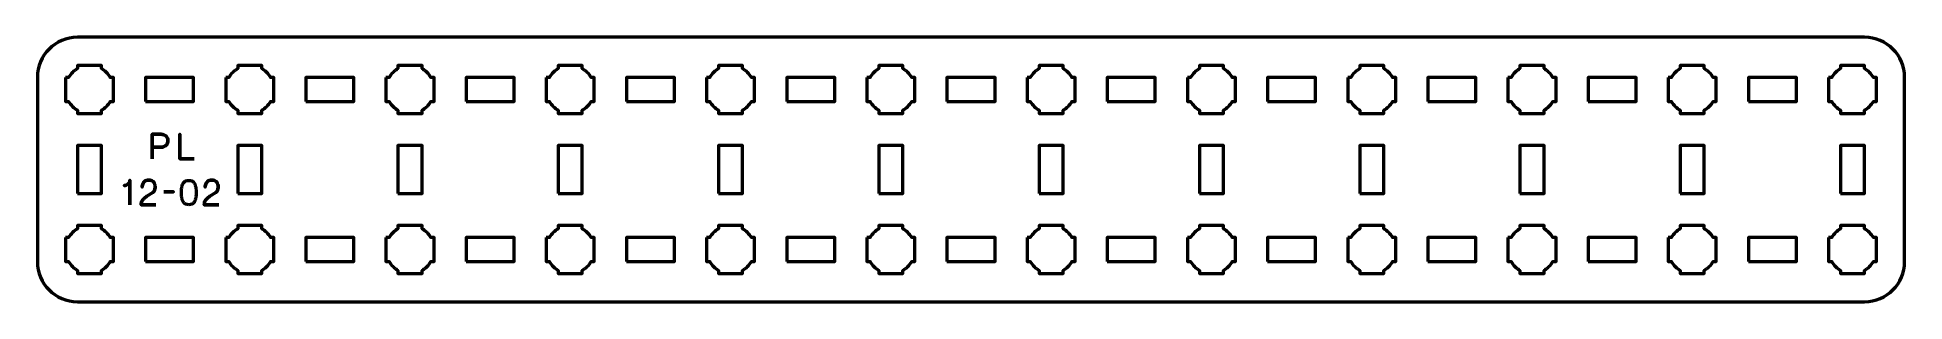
# Model space of a CAD drawing. Header units: centimetres. Extents: x -22.1 to 1.1, y -16.5 to -13.2.
import ezdxf

# ---------------------------------------------------------------- set-up
doc = ezdxf.new("R2010")
doc.units = ezdxf.units.CM
doc.header["$MEASUREMENT"] = 0
doc.layers.add('Layer 1', color=7, linetype='Continuous')

msp = doc.modelspace()

# ---------------------------------------------------------------- linework, layer by layer
at = {"layer": 'Layer 1', "color": 250, "lineweight": 53}
for points in [[(-20.8, -14), (-20.2, -14), (-20.2, -13.7), (-20.8, -13.7), (-20.8, -14)], [(-18.8, -14), (-18.2, -14), (-18.2, -13.7), (-18.8, -13.7), (-18.8, -14)], [(-16.8, -14), (-16.2, -14), (-16.2, -13.7), (-16.8, -13.7), (-16.8, -14)], [(-14.8, -14), (-14.2, -14), (-14.2, -13.7), (-14.8, -13.7), (-14.8, -14)], [(-12.8, -14), (-12.2, -14), (-12.2, -13.7), (-12.8, -13.7), (-12.8, -14)], [(-10.8, -14), (-10.2, -14), (-10.2, -13.7), (-10.8, -13.7), (-10.8, -14)], [(-8.8, -14), (-8.2, -14), (-8.2, -13.7), (-8.8, -13.7), (-8.8, -14)], [(-6.8, -14), (-6.2, -14), (-6.2, -13.7), (-6.8, -13.7), (-6.8, -14)], [(-4.8, -14), (-4.2, -14), (-4.2, -13.7), (-4.8, -13.7), (-4.8, -14)], [(-2.8, -14), (-2.2, -14), (-2.2, -13.7), (-2.8, -13.7), (-2.8, -14)], [(-0.8, -14), (-0.2, -14), (-0.2, -13.7), (-0.8, -13.7), (-0.8, -14)], [(-21.65, -15.15), (-21.35, -15.15), (-21.35, -14.55), (-21.65, -14.55), (-21.65, -15.15)], [(-19.65, -15.15), (-19.35, -15.15), (-19.35, -14.55), (-19.65, -14.55), (-19.65, -15.15)], [(-17.65, -15.15), (-17.35, -15.15), (-17.35, -14.55), (-17.65, -14.55), (-17.65, -15.15)], [(-15.65, -15.15), (-15.35, -15.15), (-15.35, -14.55), (-15.65, -14.55), (-15.65, -15.15)], [(-13.65, -15.15), (-13.35, -15.15), (-13.35, -14.55), (-13.65, -14.55), (-13.65, -15.15)], [(-11.65, -15.15), (-11.35, -15.15), (-11.35, -14.55), (-11.65, -14.55), (-11.65, -15.15)], [(-9.65, -15.15), (-9.35, -15.15), (-9.35, -14.55), (-9.65, -14.55), (-9.65, -15.15)], [(-7.65, -15.15), (-7.35, -15.15), (-7.35, -14.55), (-7.65, -14.55), (-7.65, -15.15)], [(-5.65, -15.15), (-5.35, -15.15), (-5.35, -14.55), (-5.65, -14.55), (-5.65, -15.15)], [(-3.65, -15.15), (-3.35, -15.15), (-3.35, -14.55), (-3.65, -14.55), (-3.65, -15.15)], [(-1.65, -15.15), (-1.35, -15.15), (-1.35, -14.55), (-1.65, -14.55), (-1.65, -15.15)], [(0.35, -15.15), (0.65, -15.15), (0.65, -14.55), (0.35, -14.55), (0.35, -15.15)], [(-20.8, -16), (-20.2, -16), (-20.2, -15.7), (-20.8, -15.7), (-20.8, -16)], [(-18.8, -16), (-18.2, -16), (-18.2, -15.7), (-18.8, -15.7), (-18.8, -16)], [(-16.8, -16), (-16.2, -16), (-16.2, -15.7), (-16.8, -15.7), (-16.8, -16)], [(-14.8, -16), (-14.2, -16), (-14.2, -15.7), (-14.8, -15.7), (-14.8, -16)], [(-12.8, -16), (-12.2, -16), (-12.2, -15.7), (-12.8, -15.7), (-12.8, -16)], [(-10.8, -16), (-10.2, -16), (-10.2, -15.7), (-10.8, -15.7), (-10.8, -16)], [(-8.8, -16), (-8.2, -16), (-8.2, -15.7), (-8.8, -15.7), (-8.8, -16)], [(-6.8, -16), (-6.2, -16), (-6.2, -15.7), (-6.8, -15.7), (-6.8, -16)], [(-4.8, -16), (-4.2, -16), (-4.2, -15.7), (-4.8, -15.7), (-4.8, -16)], [(-2.8, -16), (-2.2, -16), (-2.2, -15.7), (-2.8, -15.7), (-2.8, -16)], [(-0.8, -16), (-0.2, -16), (-0.2, -15.7), (-0.8, -15.7), (-0.8, -16)]]:
    msp.add_lwpolyline(points, close=True, dxfattribs=at)
msp.add_open_spline([(-22.15, -16), (-22.15, -16), (-22.15, -13.7), (-22.15, -13.7), (-22.15, -13.7), (-22.15, -13.42391), (-21.92609, -13.2), (-21.65, -13.2), (-21.65, -13.2), (-21.65, -13.2), (0.65, -13.2), (0.65, -13.2), (0.65, -13.2), (0.92609, -13.2), (1.15, -13.42391), (1.15, -13.7), (1.15, -13.7), (1.15, -13.7), (1.15, -16), (1.15, -16), (1.15, -16), (1.15, -16.27609), (0.92609, -16.5), (0.65, -16.5), (0.65, -16.5), (0.65, -16.5), (-21.65, -16.5), (-21.65, -16.5), (-21.65, -16.5), (-21.92609, -16.5), (-22.15, -16.27609), (-22.15, -16)], degree=3, knots=[0, 0, 0, 0, 0.125, 0.125, 0.125, 0.125, 0.25, 0.25, 0.25, 0.25, 0.375, 0.375, 0.375, 0.375, 0.5, 0.5, 0.5, 0.5, 0.625, 0.625, 0.625, 0.625, 0.75, 0.75, 0.75, 0.75, 0.875, 0.875, 0.875, 0.875, 1, 1, 1, 1], dxfattribs=at)
at = {"layer": 'Layer 1', "lineweight": 53}
for points in [[(-21.8, -13.7), (-21.8, -13.7), (-21.75985, -13.7), (-21.75985, -13.7), (-21.75985, -13.7), (-21.7335, -13.65447), (-21.69553, -13.6165), (-21.65, -13.59015), (-21.65, -13.59015), (-21.65, -13.59015), (-21.65, -13.55), (-21.65, -13.55), (-21.65, -13.55), (-21.65, -13.55), (-21.5, -13.55), (-21.5, -13.55), (-21.5, -13.55), (-21.5, -13.55), (-21.35, -13.55), (-21.35, -13.55), (-21.35, -13.55), (-21.35, -13.55), (-21.35, -13.59015), (-21.35, -13.59015), (-21.35, -13.59015), (-21.30447, -13.6165), (-21.2665, -13.65447), (-21.24015, -13.7), (-21.24015, -13.7), (-21.24015, -13.7), (-21.2, -13.7), (-21.2, -13.7), (-21.2, -13.7), (-21.2, -13.7), (-21.2, -13.85), (-21.2, -13.85), (-21.2, -13.85), (-21.2, -13.85), (-21.2, -14), (-21.2, -14), (-21.2, -14), (-21.2, -14), (-21.24015, -14), (-21.24015, -14), (-21.24015, -14), (-21.2665, -14.04553), (-21.30447, -14.0835), (-21.35, -14.10985), (-21.35, -14.10985), (-21.35, -14.10985), (-21.35, -14.15), (-21.35, -14.15), (-21.35, -14.15), (-21.35, -14.15), (-21.5, -14.15), (-21.5, -14.15), (-21.5, -14.15), (-21.5, -14.15), (-21.65, -14.15), (-21.65, -14.15), (-21.65, -14.15), (-21.65, -14.15), (-21.65, -14.10985), (-21.65, -14.10985), (-21.65, -14.10985), (-21.69553, -14.0835), (-21.7335, -14.04553), (-21.75985, -14), (-21.75985, -14), (-21.75985, -14), (-21.8, -14), (-21.8, -14), (-21.8, -14), (-21.8, -14), (-21.8, -13.85), (-21.8, -13.85), (-21.8, -13.85), (-21.8, -13.85), (-21.8, -13.7), (-21.8, -13.7)], [(-19.8, -13.7), (-19.8, -13.7), (-19.75985, -13.7), (-19.75985, -13.7), (-19.75985, -13.7), (-19.7335, -13.65447), (-19.69553, -13.6165), (-19.65, -13.59015), (-19.65, -13.59015), (-19.65, -13.59015), (-19.65, -13.55), (-19.65, -13.55), (-19.65, -13.55), (-19.65, -13.55), (-19.5, -13.55), (-19.5, -13.55), (-19.5, -13.55), (-19.5, -13.55), (-19.35, -13.55), (-19.35, -13.55), (-19.35, -13.55), (-19.35, -13.55), (-19.35, -13.59015), (-19.35, -13.59015), (-19.35, -13.59015), (-19.30447, -13.6165), (-19.2665, -13.65447), (-19.24015, -13.7), (-19.24015, -13.7), (-19.24015, -13.7), (-19.2, -13.7), (-19.2, -13.7), (-19.2, -13.7), (-19.2, -13.7), (-19.2, -13.85), (-19.2, -13.85), (-19.2, -13.85), (-19.2, -13.85), (-19.2, -14), (-19.2, -14), (-19.2, -14), (-19.2, -14), (-19.24015, -14), (-19.24015, -14), (-19.24015, -14), (-19.2665, -14.04553), (-19.30447, -14.0835), (-19.35, -14.10985), (-19.35, -14.10985), (-19.35, -14.10985), (-19.35, -14.15), (-19.35, -14.15), (-19.35, -14.15), (-19.35, -14.15), (-19.5, -14.15), (-19.5, -14.15), (-19.5, -14.15), (-19.5, -14.15), (-19.65, -14.15), (-19.65, -14.15), (-19.65, -14.15), (-19.65, -14.15), (-19.65, -14.10985), (-19.65, -14.10985), (-19.65, -14.10985), (-19.69553, -14.0835), (-19.7335, -14.04553), (-19.75985, -14), (-19.75985, -14), (-19.75985, -14), (-19.8, -14), (-19.8, -14), (-19.8, -14), (-19.8, -14), (-19.8, -13.85), (-19.8, -13.85), (-19.8, -13.85), (-19.8, -13.85), (-19.8, -13.7), (-19.8, -13.7)], [(-17.8, -13.7), (-17.8, -13.7), (-17.75985, -13.7), (-17.75985, -13.7), (-17.75985, -13.7), (-17.7335, -13.65447), (-17.69553, -13.6165), (-17.65, -13.59015), (-17.65, -13.59015), (-17.65, -13.59015), (-17.65, -13.55), (-17.65, -13.55), (-17.65, -13.55), (-17.65, -13.55), (-17.5, -13.55), (-17.5, -13.55), (-17.5, -13.55), (-17.5, -13.55), (-17.35, -13.55), (-17.35, -13.55), (-17.35, -13.55), (-17.35, -13.55), (-17.35, -13.59015), (-17.35, -13.59015), (-17.35, -13.59015), (-17.30447, -13.6165), (-17.2665, -13.65447), (-17.24015, -13.7), (-17.24015, -13.7), (-17.24015, -13.7), (-17.2, -13.7), (-17.2, -13.7), (-17.2, -13.7), (-17.2, -13.7), (-17.2, -13.85), (-17.2, -13.85), (-17.2, -13.85), (-17.2, -13.85), (-17.2, -14), (-17.2, -14), (-17.2, -14), (-17.2, -14), (-17.24015, -14), (-17.24015, -14), (-17.24015, -14), (-17.2665, -14.04553), (-17.30447, -14.0835), (-17.35, -14.10985), (-17.35, -14.10985), (-17.35, -14.10985), (-17.35, -14.15), (-17.35, -14.15), (-17.35, -14.15), (-17.35, -14.15), (-17.5, -14.15), (-17.5, -14.15), (-17.5, -14.15), (-17.5, -14.15), (-17.65, -14.15), (-17.65, -14.15), (-17.65, -14.15), (-17.65, -14.15), (-17.65, -14.10985), (-17.65, -14.10985), (-17.65, -14.10985), (-17.69553, -14.0835), (-17.7335, -14.04553), (-17.75985, -14), (-17.75985, -14), (-17.75985, -14), (-17.8, -14), (-17.8, -14), (-17.8, -14), (-17.8, -14), (-17.8, -13.85), (-17.8, -13.85), (-17.8, -13.85), (-17.8, -13.85), (-17.8, -13.7), (-17.8, -13.7)], [(-15.8, -13.7), (-15.8, -13.7), (-15.75985, -13.7), (-15.75985, -13.7), (-15.75985, -13.7), (-15.7335, -13.65447), (-15.69553, -13.6165), (-15.65, -13.59015), (-15.65, -13.59015), (-15.65, -13.59015), (-15.65, -13.55), (-15.65, -13.55), (-15.65, -13.55), (-15.65, -13.55), (-15.5, -13.55), (-15.5, -13.55), (-15.5, -13.55), (-15.5, -13.55), (-15.35, -13.55), (-15.35, -13.55), (-15.35, -13.55), (-15.35, -13.55), (-15.35, -13.59015), (-15.35, -13.59015), (-15.35, -13.59015), (-15.30447, -13.6165), (-15.2665, -13.65447), (-15.24015, -13.7), (-15.24015, -13.7), (-15.24015, -13.7), (-15.2, -13.7), (-15.2, -13.7), (-15.2, -13.7), (-15.2, -13.7), (-15.2, -13.85), (-15.2, -13.85), (-15.2, -13.85), (-15.2, -13.85), (-15.2, -14), (-15.2, -14), (-15.2, -14), (-15.2, -14), (-15.24015, -14), (-15.24015, -14), (-15.24015, -14), (-15.2665, -14.04553), (-15.30447, -14.0835), (-15.35, -14.10985), (-15.35, -14.10985), (-15.35, -14.10985), (-15.35, -14.15), (-15.35, -14.15), (-15.35, -14.15), (-15.35, -14.15), (-15.5, -14.15), (-15.5, -14.15), (-15.5, -14.15), (-15.5, -14.15), (-15.65, -14.15), (-15.65, -14.15), (-15.65, -14.15), (-15.65, -14.15), (-15.65, -14.10985), (-15.65, -14.10985), (-15.65, -14.10985), (-15.69553, -14.0835), (-15.7335, -14.04553), (-15.75985, -14), (-15.75985, -14), (-15.75985, -14), (-15.8, -14), (-15.8, -14), (-15.8, -14), (-15.8, -14), (-15.8, -13.85), (-15.8, -13.85), (-15.8, -13.85), (-15.8, -13.85), (-15.8, -13.7), (-15.8, -13.7)], [(-13.8, -13.7), (-13.8, -13.7), (-13.75985, -13.7), (-13.75985, -13.7), (-13.75985, -13.7), (-13.7335, -13.65447), (-13.69553, -13.6165), (-13.65, -13.59015), (-13.65, -13.59015), (-13.65, -13.59015), (-13.65, -13.55), (-13.65, -13.55), (-13.65, -13.55), (-13.65, -13.55), (-13.5, -13.55), (-13.5, -13.55), (-13.5, -13.55), (-13.5, -13.55), (-13.35, -13.55), (-13.35, -13.55), (-13.35, -13.55), (-13.35, -13.55), (-13.35, -13.59015), (-13.35, -13.59015), (-13.35, -13.59015), (-13.30447, -13.6165), (-13.2665, -13.65447), (-13.24015, -13.7), (-13.24015, -13.7), (-13.24015, -13.7), (-13.2, -13.7), (-13.2, -13.7), (-13.2, -13.7), (-13.2, -13.7), (-13.2, -13.85), (-13.2, -13.85), (-13.2, -13.85), (-13.2, -13.85), (-13.2, -14), (-13.2, -14), (-13.2, -14), (-13.2, -14), (-13.24015, -14), (-13.24015, -14), (-13.24015, -14), (-13.2665, -14.04553), (-13.30447, -14.0835), (-13.35, -14.10985), (-13.35, -14.10985), (-13.35, -14.10985), (-13.35, -14.15), (-13.35, -14.15), (-13.35, -14.15), (-13.35, -14.15), (-13.5, -14.15), (-13.5, -14.15), (-13.5, -14.15), (-13.5, -14.15), (-13.65, -14.15), (-13.65, -14.15), (-13.65, -14.15), (-13.65, -14.15), (-13.65, -14.10985), (-13.65, -14.10985), (-13.65, -14.10985), (-13.69553, -14.0835), (-13.7335, -14.04553), (-13.75985, -14), (-13.75985, -14), (-13.75985, -14), (-13.8, -14), (-13.8, -14), (-13.8, -14), (-13.8, -14), (-13.8, -13.85), (-13.8, -13.85), (-13.8, -13.85), (-13.8, -13.85), (-13.8, -13.7), (-13.8, -13.7)], [(-11.8, -13.7), (-11.8, -13.7), (-11.75985, -13.7), (-11.75985, -13.7), (-11.75985, -13.7), (-11.7335, -13.65447), (-11.69553, -13.6165), (-11.65, -13.59015), (-11.65, -13.59015), (-11.65, -13.59015), (-11.65, -13.55), (-11.65, -13.55), (-11.65, -13.55), (-11.65, -13.55), (-11.5, -13.55), (-11.5, -13.55), (-11.5, -13.55), (-11.5, -13.55), (-11.35, -13.55), (-11.35, -13.55), (-11.35, -13.55), (-11.35, -13.55), (-11.35, -13.59015), (-11.35, -13.59015), (-11.35, -13.59015), (-11.30447, -13.6165), (-11.2665, -13.65447), (-11.24015, -13.7), (-11.24015, -13.7), (-11.24015, -13.7), (-11.2, -13.7), (-11.2, -13.7), (-11.2, -13.7), (-11.2, -13.7), (-11.2, -13.85), (-11.2, -13.85), (-11.2, -13.85), (-11.2, -13.85), (-11.2, -14), (-11.2, -14), (-11.2, -14), (-11.2, -14), (-11.24015, -14), (-11.24015, -14), (-11.24015, -14), (-11.2665, -14.04553), (-11.30447, -14.0835), (-11.35, -14.10985), (-11.35, -14.10985), (-11.35, -14.10985), (-11.35, -14.15), (-11.35, -14.15), (-11.35, -14.15), (-11.35, -14.15), (-11.5, -14.15), (-11.5, -14.15), (-11.5, -14.15), (-11.5, -14.15), (-11.65, -14.15), (-11.65, -14.15), (-11.65, -14.15), (-11.65, -14.15), (-11.65, -14.10985), (-11.65, -14.10985), (-11.65, -14.10985), (-11.69553, -14.0835), (-11.7335, -14.04553), (-11.75985, -14), (-11.75985, -14), (-11.75985, -14), (-11.8, -14), (-11.8, -14), (-11.8, -14), (-11.8, -14), (-11.8, -13.85), (-11.8, -13.85), (-11.8, -13.85), (-11.8, -13.85), (-11.8, -13.7), (-11.8, -13.7)], [(-9.8, -13.7), (-9.8, -13.7), (-9.75985, -13.7), (-9.75985, -13.7), (-9.75985, -13.7), (-9.7335, -13.65447), (-9.69553, -13.6165), (-9.65, -13.59015), (-9.65, -13.59015), (-9.65, -13.59015), (-9.65, -13.55), (-9.65, -13.55), (-9.65, -13.55), (-9.65, -13.55), (-9.5, -13.55), (-9.5, -13.55), (-9.5, -13.55), (-9.5, -13.55), (-9.35, -13.55), (-9.35, -13.55), (-9.35, -13.55), (-9.35, -13.55), (-9.35, -13.59015), (-9.35, -13.59015), (-9.35, -13.59015), (-9.30447, -13.6165), (-9.2665, -13.65447), (-9.24015, -13.7), (-9.24015, -13.7), (-9.24015, -13.7), (-9.2, -13.7), (-9.2, -13.7), (-9.2, -13.7), (-9.2, -13.7), (-9.2, -13.85), (-9.2, -13.85), (-9.2, -13.85), (-9.2, -13.85), (-9.2, -14), (-9.2, -14), (-9.2, -14), (-9.2, -14), (-9.24015, -14), (-9.24015, -14), (-9.24015, -14), (-9.2665, -14.04553), (-9.30447, -14.0835), (-9.35, -14.10985), (-9.35, -14.10985), (-9.35, -14.10985), (-9.35, -14.15), (-9.35, -14.15), (-9.35, -14.15), (-9.35, -14.15), (-9.5, -14.15), (-9.5, -14.15), (-9.5, -14.15), (-9.5, -14.15), (-9.65, -14.15), (-9.65, -14.15), (-9.65, -14.15), (-9.65, -14.15), (-9.65, -14.10985), (-9.65, -14.10985), (-9.65, -14.10985), (-9.69553, -14.0835), (-9.7335, -14.04553), (-9.75985, -14), (-9.75985, -14), (-9.75985, -14), (-9.8, -14), (-9.8, -14), (-9.8, -14), (-9.8, -14), (-9.8, -13.85), (-9.8, -13.85), (-9.8, -13.85), (-9.8, -13.85), (-9.8, -13.7), (-9.8, -13.7)], [(-7.8, -13.7), (-7.8, -13.7), (-7.75985, -13.7), (-7.75985, -13.7), (-7.75985, -13.7), (-7.7335, -13.65447), (-7.69553, -13.6165), (-7.65, -13.59015), (-7.65, -13.59015), (-7.65, -13.59015), (-7.65, -13.55), (-7.65, -13.55), (-7.65, -13.55), (-7.65, -13.55), (-7.5, -13.55), (-7.5, -13.55), (-7.5, -13.55), (-7.5, -13.55), (-7.35, -13.55), (-7.35, -13.55), (-7.35, -13.55), (-7.35, -13.55), (-7.35, -13.59015), (-7.35, -13.59015), (-7.35, -13.59015), (-7.30447, -13.6165), (-7.2665, -13.65447), (-7.24015, -13.7), (-7.24015, -13.7), (-7.24015, -13.7), (-7.2, -13.7), (-7.2, -13.7), (-7.2, -13.7), (-7.2, -13.7), (-7.2, -13.85), (-7.2, -13.85), (-7.2, -13.85), (-7.2, -13.85), (-7.2, -14), (-7.2, -14), (-7.2, -14), (-7.2, -14), (-7.24015, -14), (-7.24015, -14), (-7.24015, -14), (-7.2665, -14.04553), (-7.30447, -14.0835), (-7.35, -14.10985), (-7.35, -14.10985), (-7.35, -14.10985), (-7.35, -14.15), (-7.35, -14.15), (-7.35, -14.15), (-7.35, -14.15), (-7.5, -14.15), (-7.5, -14.15), (-7.5, -14.15), (-7.5, -14.15), (-7.65, -14.15), (-7.65, -14.15), (-7.65, -14.15), (-7.65, -14.15), (-7.65, -14.10985), (-7.65, -14.10985), (-7.65, -14.10985), (-7.69553, -14.0835), (-7.7335, -14.04553), (-7.75985, -14), (-7.75985, -14), (-7.75985, -14), (-7.8, -14), (-7.8, -14), (-7.8, -14), (-7.8, -14), (-7.8, -13.85), (-7.8, -13.85), (-7.8, -13.85), (-7.8, -13.85), (-7.8, -13.7), (-7.8, -13.7)], [(-5.8, -13.7), (-5.8, -13.7), (-5.75985, -13.7), (-5.75985, -13.7), (-5.75985, -13.7), (-5.7335, -13.65447), (-5.69553, -13.6165), (-5.65, -13.59015), (-5.65, -13.59015), (-5.65, -13.59015), (-5.65, -13.55), (-5.65, -13.55), (-5.65, -13.55), (-5.65, -13.55), (-5.5, -13.55), (-5.5, -13.55), (-5.5, -13.55), (-5.5, -13.55), (-5.35, -13.55), (-5.35, -13.55), (-5.35, -13.55), (-5.35, -13.55), (-5.35, -13.59015), (-5.35, -13.59015), (-5.35, -13.59015), (-5.30447, -13.6165), (-5.2665, -13.65447), (-5.24015, -13.7), (-5.24015, -13.7), (-5.24015, -13.7), (-5.2, -13.7), (-5.2, -13.7), (-5.2, -13.7), (-5.2, -13.7), (-5.2, -13.85), (-5.2, -13.85), (-5.2, -13.85), (-5.2, -13.85), (-5.2, -14), (-5.2, -14), (-5.2, -14), (-5.2, -14), (-5.24015, -14), (-5.24015, -14), (-5.24015, -14), (-5.2665, -14.04553), (-5.30447, -14.0835), (-5.35, -14.10985), (-5.35, -14.10985), (-5.35, -14.10985), (-5.35, -14.15), (-5.35, -14.15), (-5.35, -14.15), (-5.35, -14.15), (-5.5, -14.15), (-5.5, -14.15), (-5.5, -14.15), (-5.5, -14.15), (-5.65, -14.15), (-5.65, -14.15), (-5.65, -14.15), (-5.65, -14.15), (-5.65, -14.10985), (-5.65, -14.10985), (-5.65, -14.10985), (-5.69553, -14.0835), (-5.7335, -14.04553), (-5.75985, -14), (-5.75985, -14), (-5.75985, -14), (-5.8, -14), (-5.8, -14), (-5.8, -14), (-5.8, -14), (-5.8, -13.85), (-5.8, -13.85), (-5.8, -13.85), (-5.8, -13.85), (-5.8, -13.7), (-5.8, -13.7)], [(-3.8, -13.7), (-3.8, -13.7), (-3.75985, -13.7), (-3.75985, -13.7), (-3.75985, -13.7), (-3.7335, -13.65447), (-3.69553, -13.6165), (-3.65, -13.59015), (-3.65, -13.59015), (-3.65, -13.59015), (-3.65, -13.55), (-3.65, -13.55), (-3.65, -13.55), (-3.65, -13.55), (-3.5, -13.55), (-3.5, -13.55), (-3.5, -13.55), (-3.5, -13.55), (-3.35, -13.55), (-3.35, -13.55), (-3.35, -13.55), (-3.35, -13.55), (-3.35, -13.59015), (-3.35, -13.59015), (-3.35, -13.59015), (-3.30447, -13.6165), (-3.2665, -13.65447), (-3.24015, -13.7), (-3.24015, -13.7), (-3.24015, -13.7), (-3.2, -13.7), (-3.2, -13.7), (-3.2, -13.7), (-3.2, -13.7), (-3.2, -13.85), (-3.2, -13.85), (-3.2, -13.85), (-3.2, -13.85), (-3.2, -14), (-3.2, -14), (-3.2, -14), (-3.2, -14), (-3.24015, -14), (-3.24015, -14), (-3.24015, -14), (-3.2665, -14.04553), (-3.30447, -14.0835), (-3.35, -14.10985), (-3.35, -14.10985), (-3.35, -14.10985), (-3.35, -14.15), (-3.35, -14.15), (-3.35, -14.15), (-3.35, -14.15), (-3.5, -14.15), (-3.5, -14.15), (-3.5, -14.15), (-3.5, -14.15), (-3.65, -14.15), (-3.65, -14.15), (-3.65, -14.15), (-3.65, -14.15), (-3.65, -14.10985), (-3.65, -14.10985), (-3.65, -14.10985), (-3.69553, -14.0835), (-3.7335, -14.04553), (-3.75985, -14), (-3.75985, -14), (-3.75985, -14), (-3.8, -14), (-3.8, -14), (-3.8, -14), (-3.8, -14), (-3.8, -13.85), (-3.8, -13.85), (-3.8, -13.85), (-3.8, -13.85), (-3.8, -13.7), (-3.8, -13.7)], [(-1.8, -13.7), (-1.8, -13.7), (-1.75985, -13.7), (-1.75985, -13.7), (-1.75985, -13.7), (-1.7335, -13.65447), (-1.69553, -13.6165), (-1.65, -13.59015), (-1.65, -13.59015), (-1.65, -13.59015), (-1.65, -13.55), (-1.65, -13.55), (-1.65, -13.55), (-1.65, -13.55), (-1.5, -13.55), (-1.5, -13.55), (-1.5, -13.55), (-1.5, -13.55), (-1.35, -13.55), (-1.35, -13.55), (-1.35, -13.55), (-1.35, -13.55), (-1.35, -13.59015), (-1.35, -13.59015), (-1.35, -13.59015), (-1.30447, -13.6165), (-1.2665, -13.65447), (-1.24015, -13.7), (-1.24015, -13.7), (-1.24015, -13.7), (-1.2, -13.7), (-1.2, -13.7), (-1.2, -13.7), (-1.2, -13.7), (-1.2, -13.85), (-1.2, -13.85), (-1.2, -13.85), (-1.2, -13.85), (-1.2, -14), (-1.2, -14), (-1.2, -14), (-1.2, -14), (-1.24015, -14), (-1.24015, -14), (-1.24015, -14), (-1.2665, -14.04553), (-1.30447, -14.0835), (-1.35, -14.10985), (-1.35, -14.10985), (-1.35, -14.10985), (-1.35, -14.15), (-1.35, -14.15), (-1.35, -14.15), (-1.35, -14.15), (-1.5, -14.15), (-1.5, -14.15), (-1.5, -14.15), (-1.5, -14.15), (-1.65, -14.15), (-1.65, -14.15), (-1.65, -14.15), (-1.65, -14.15), (-1.65, -14.10985), (-1.65, -14.10985), (-1.65, -14.10985), (-1.69553, -14.0835), (-1.7335, -14.04553), (-1.75985, -14), (-1.75985, -14), (-1.75985, -14), (-1.8, -14), (-1.8, -14), (-1.8, -14), (-1.8, -14), (-1.8, -13.85), (-1.8, -13.85), (-1.8, -13.85), (-1.8, -13.85), (-1.8, -13.7), (-1.8, -13.7)], [(0.2, -13.7), (0.2, -13.7), (0.24015, -13.7), (0.24015, -13.7), (0.24015, -13.7), (0.2665, -13.65447), (0.30447, -13.6165), (0.35, -13.59015), (0.35, -13.59015), (0.35, -13.59015), (0.35, -13.55), (0.35, -13.55), (0.35, -13.55), (0.35, -13.55), (0.5, -13.55), (0.5, -13.55), (0.5, -13.55), (0.5, -13.55), (0.65, -13.55), (0.65, -13.55), (0.65, -13.55), (0.65, -13.55), (0.65, -13.59015), (0.65, -13.59015), (0.65, -13.59015), (0.69553, -13.6165), (0.7335, -13.65447), (0.75985, -13.7), (0.75985, -13.7), (0.75985, -13.7), (0.8, -13.7), (0.8, -13.7), (0.8, -13.7), (0.8, -13.7), (0.8, -13.85), (0.8, -13.85), (0.8, -13.85), (0.8, -13.85), (0.8, -14), (0.8, -14), (0.8, -14), (0.8, -14), (0.75985, -14), (0.75985, -14), (0.75985, -14), (0.7335, -14.04553), (0.69553, -14.0835), (0.65, -14.10985), (0.65, -14.10985), (0.65, -14.10985), (0.65, -14.15), (0.65, -14.15), (0.65, -14.15), (0.65, -14.15), (0.5, -14.15), (0.5, -14.15), (0.5, -14.15), (0.5, -14.15), (0.35, -14.15), (0.35, -14.15), (0.35, -14.15), (0.35, -14.15), (0.35, -14.10985), (0.35, -14.10985), (0.35, -14.10985), (0.30447, -14.0835), (0.2665, -14.04553), (0.24015, -14), (0.24015, -14), (0.24015, -14), (0.2, -14), (0.2, -14), (0.2, -14), (0.2, -14), (0.2, -13.85), (0.2, -13.85), (0.2, -13.85), (0.2, -13.85), (0.2, -13.7), (0.2, -13.7)], [(-21.8, -15.7), (-21.8, -15.7), (-21.75985, -15.7), (-21.75985, -15.7), (-21.75985, -15.7), (-21.7335, -15.65447), (-21.69553, -15.6165), (-21.65, -15.59015), (-21.65, -15.59015), (-21.65, -15.59015), (-21.65, -15.55), (-21.65, -15.55), (-21.65, -15.55), (-21.65, -15.55), (-21.5, -15.55), (-21.5, -15.55), (-21.5, -15.55), (-21.5, -15.55), (-21.35, -15.55), (-21.35, -15.55), (-21.35, -15.55), (-21.35, -15.55), (-21.35, -15.59015), (-21.35, -15.59015), (-21.35, -15.59015), (-21.30447, -15.6165), (-21.2665, -15.65447), (-21.24015, -15.7), (-21.24015, -15.7), (-21.24015, -15.7), (-21.2, -15.7), (-21.2, -15.7), (-21.2, -15.7), (-21.2, -15.7), (-21.2, -15.85), (-21.2, -15.85), (-21.2, -15.85), (-21.2, -15.85), (-21.2, -16), (-21.2, -16), (-21.2, -16), (-21.2, -16), (-21.24015, -16), (-21.24015, -16), (-21.24015, -16), (-21.2665, -16.04553), (-21.30447, -16.0835), (-21.35, -16.10985), (-21.35, -16.10985), (-21.35, -16.10985), (-21.35, -16.15), (-21.35, -16.15), (-21.35, -16.15), (-21.35, -16.15), (-21.5, -16.15), (-21.5, -16.15), (-21.5, -16.15), (-21.5, -16.15), (-21.65, -16.15), (-21.65, -16.15), (-21.65, -16.15), (-21.65, -16.15), (-21.65, -16.10985), (-21.65, -16.10985), (-21.65, -16.10985), (-21.69553, -16.0835), (-21.7335, -16.04553), (-21.75985, -16), (-21.75985, -16), (-21.75985, -16), (-21.8, -16), (-21.8, -16), (-21.8, -16), (-21.8, -16), (-21.8, -15.85), (-21.8, -15.85), (-21.8, -15.85), (-21.8, -15.85), (-21.8, -15.7), (-21.8, -15.7)], [(-19.8, -15.7), (-19.8, -15.7), (-19.75985, -15.7), (-19.75985, -15.7), (-19.75985, -15.7), (-19.7335, -15.65447), (-19.69553, -15.6165), (-19.65, -15.59015), (-19.65, -15.59015), (-19.65, -15.59015), (-19.65, -15.55), (-19.65, -15.55), (-19.65, -15.55), (-19.65, -15.55), (-19.5, -15.55), (-19.5, -15.55), (-19.5, -15.55), (-19.5, -15.55), (-19.35, -15.55), (-19.35, -15.55), (-19.35, -15.55), (-19.35, -15.55), (-19.35, -15.59015), (-19.35, -15.59015), (-19.35, -15.59015), (-19.30447, -15.6165), (-19.2665, -15.65447), (-19.24015, -15.7), (-19.24015, -15.7), (-19.24015, -15.7), (-19.2, -15.7), (-19.2, -15.7), (-19.2, -15.7), (-19.2, -15.7), (-19.2, -15.85), (-19.2, -15.85), (-19.2, -15.85), (-19.2, -15.85), (-19.2, -16), (-19.2, -16), (-19.2, -16), (-19.2, -16), (-19.24015, -16), (-19.24015, -16), (-19.24015, -16), (-19.2665, -16.04553), (-19.30447, -16.0835), (-19.35, -16.10985), (-19.35, -16.10985), (-19.35, -16.10985), (-19.35, -16.15), (-19.35, -16.15), (-19.35, -16.15), (-19.35, -16.15), (-19.5, -16.15), (-19.5, -16.15), (-19.5, -16.15), (-19.5, -16.15), (-19.65, -16.15), (-19.65, -16.15), (-19.65, -16.15), (-19.65, -16.15), (-19.65, -16.10985), (-19.65, -16.10985), (-19.65, -16.10985), (-19.69553, -16.0835), (-19.7335, -16.04553), (-19.75985, -16), (-19.75985, -16), (-19.75985, -16), (-19.8, -16), (-19.8, -16), (-19.8, -16), (-19.8, -16), (-19.8, -15.85), (-19.8, -15.85), (-19.8, -15.85), (-19.8, -15.85), (-19.8, -15.7), (-19.8, -15.7)], [(-17.8, -15.7), (-17.8, -15.7), (-17.75985, -15.7), (-17.75985, -15.7), (-17.75985, -15.7), (-17.7335, -15.65447), (-17.69553, -15.6165), (-17.65, -15.59015), (-17.65, -15.59015), (-17.65, -15.59015), (-17.65, -15.55), (-17.65, -15.55), (-17.65, -15.55), (-17.65, -15.55), (-17.5, -15.55), (-17.5, -15.55), (-17.5, -15.55), (-17.5, -15.55), (-17.35, -15.55), (-17.35, -15.55), (-17.35, -15.55), (-17.35, -15.55), (-17.35, -15.59015), (-17.35, -15.59015), (-17.35, -15.59015), (-17.30447, -15.6165), (-17.2665, -15.65447), (-17.24015, -15.7), (-17.24015, -15.7), (-17.24015, -15.7), (-17.2, -15.7), (-17.2, -15.7), (-17.2, -15.7), (-17.2, -15.7), (-17.2, -15.85), (-17.2, -15.85), (-17.2, -15.85), (-17.2, -15.85), (-17.2, -16), (-17.2, -16), (-17.2, -16), (-17.2, -16), (-17.24015, -16), (-17.24015, -16), (-17.24015, -16), (-17.2665, -16.04553), (-17.30447, -16.0835), (-17.35, -16.10985), (-17.35, -16.10985), (-17.35, -16.10985), (-17.35, -16.15), (-17.35, -16.15), (-17.35, -16.15), (-17.35, -16.15), (-17.5, -16.15), (-17.5, -16.15), (-17.5, -16.15), (-17.5, -16.15), (-17.65, -16.15), (-17.65, -16.15), (-17.65, -16.15), (-17.65, -16.15), (-17.65, -16.10985), (-17.65, -16.10985), (-17.65, -16.10985), (-17.69553, -16.0835), (-17.7335, -16.04553), (-17.75985, -16), (-17.75985, -16), (-17.75985, -16), (-17.8, -16), (-17.8, -16), (-17.8, -16), (-17.8, -16), (-17.8, -15.85), (-17.8, -15.85), (-17.8, -15.85), (-17.8, -15.85), (-17.8, -15.7), (-17.8, -15.7)], [(-15.8, -15.7), (-15.8, -15.7), (-15.75985, -15.7), (-15.75985, -15.7), (-15.75985, -15.7), (-15.7335, -15.65447), (-15.69553, -15.6165), (-15.65, -15.59015), (-15.65, -15.59015), (-15.65, -15.59015), (-15.65, -15.55), (-15.65, -15.55), (-15.65, -15.55), (-15.65, -15.55), (-15.5, -15.55), (-15.5, -15.55), (-15.5, -15.55), (-15.5, -15.55), (-15.35, -15.55), (-15.35, -15.55), (-15.35, -15.55), (-15.35, -15.55), (-15.35, -15.59015), (-15.35, -15.59015), (-15.35, -15.59015), (-15.30447, -15.6165), (-15.2665, -15.65447), (-15.24015, -15.7), (-15.24015, -15.7), (-15.24015, -15.7), (-15.2, -15.7), (-15.2, -15.7), (-15.2, -15.7), (-15.2, -15.7), (-15.2, -15.85), (-15.2, -15.85), (-15.2, -15.85), (-15.2, -15.85), (-15.2, -16), (-15.2, -16), (-15.2, -16), (-15.2, -16), (-15.24015, -16), (-15.24015, -16), (-15.24015, -16), (-15.2665, -16.04553), (-15.30447, -16.0835), (-15.35, -16.10985), (-15.35, -16.10985), (-15.35, -16.10985), (-15.35, -16.15), (-15.35, -16.15), (-15.35, -16.15), (-15.35, -16.15), (-15.5, -16.15), (-15.5, -16.15), (-15.5, -16.15), (-15.5, -16.15), (-15.65, -16.15), (-15.65, -16.15), (-15.65, -16.15), (-15.65, -16.15), (-15.65, -16.10985), (-15.65, -16.10985), (-15.65, -16.10985), (-15.69553, -16.0835), (-15.7335, -16.04553), (-15.75985, -16), (-15.75985, -16), (-15.75985, -16), (-15.8, -16), (-15.8, -16), (-15.8, -16), (-15.8, -16), (-15.8, -15.85), (-15.8, -15.85), (-15.8, -15.85), (-15.8, -15.85), (-15.8, -15.7), (-15.8, -15.7)], [(-13.8, -15.7), (-13.8, -15.7), (-13.75985, -15.7), (-13.75985, -15.7), (-13.75985, -15.7), (-13.7335, -15.65447), (-13.69553, -15.6165), (-13.65, -15.59015), (-13.65, -15.59015), (-13.65, -15.59015), (-13.65, -15.55), (-13.65, -15.55), (-13.65, -15.55), (-13.65, -15.55), (-13.5, -15.55), (-13.5, -15.55), (-13.5, -15.55), (-13.5, -15.55), (-13.35, -15.55), (-13.35, -15.55), (-13.35, -15.55), (-13.35, -15.55), (-13.35, -15.59015), (-13.35, -15.59015), (-13.35, -15.59015), (-13.30447, -15.6165), (-13.2665, -15.65447), (-13.24015, -15.7), (-13.24015, -15.7), (-13.24015, -15.7), (-13.2, -15.7), (-13.2, -15.7), (-13.2, -15.7), (-13.2, -15.7), (-13.2, -15.85), (-13.2, -15.85), (-13.2, -15.85), (-13.2, -15.85), (-13.2, -16), (-13.2, -16), (-13.2, -16), (-13.2, -16), (-13.24015, -16), (-13.24015, -16), (-13.24015, -16), (-13.2665, -16.04553), (-13.30447, -16.0835), (-13.35, -16.10985), (-13.35, -16.10985), (-13.35, -16.10985), (-13.35, -16.15), (-13.35, -16.15), (-13.35, -16.15), (-13.35, -16.15), (-13.5, -16.15), (-13.5, -16.15), (-13.5, -16.15), (-13.5, -16.15), (-13.65, -16.15), (-13.65, -16.15), (-13.65, -16.15), (-13.65, -16.15), (-13.65, -16.10985), (-13.65, -16.10985), (-13.65, -16.10985), (-13.69553, -16.0835), (-13.7335, -16.04553), (-13.75985, -16), (-13.75985, -16), (-13.75985, -16), (-13.8, -16), (-13.8, -16), (-13.8, -16), (-13.8, -16), (-13.8, -15.85), (-13.8, -15.85), (-13.8, -15.85), (-13.8, -15.85), (-13.8, -15.7), (-13.8, -15.7)], [(-11.8, -15.7), (-11.8, -15.7), (-11.75985, -15.7), (-11.75985, -15.7), (-11.75985, -15.7), (-11.7335, -15.65447), (-11.69553, -15.6165), (-11.65, -15.59015), (-11.65, -15.59015), (-11.65, -15.59015), (-11.65, -15.55), (-11.65, -15.55), (-11.65, -15.55), (-11.65, -15.55), (-11.5, -15.55), (-11.5, -15.55), (-11.5, -15.55), (-11.5, -15.55), (-11.35, -15.55), (-11.35, -15.55), (-11.35, -15.55), (-11.35, -15.55), (-11.35, -15.59015), (-11.35, -15.59015), (-11.35, -15.59015), (-11.30447, -15.6165), (-11.2665, -15.65447), (-11.24015, -15.7), (-11.24015, -15.7), (-11.24015, -15.7), (-11.2, -15.7), (-11.2, -15.7), (-11.2, -15.7), (-11.2, -15.7), (-11.2, -15.85), (-11.2, -15.85), (-11.2, -15.85), (-11.2, -15.85), (-11.2, -16), (-11.2, -16), (-11.2, -16), (-11.2, -16), (-11.24015, -16), (-11.24015, -16), (-11.24015, -16), (-11.2665, -16.04553), (-11.30447, -16.0835), (-11.35, -16.10985), (-11.35, -16.10985), (-11.35, -16.10985), (-11.35, -16.15), (-11.35, -16.15), (-11.35, -16.15), (-11.35, -16.15), (-11.5, -16.15), (-11.5, -16.15), (-11.5, -16.15), (-11.5, -16.15), (-11.65, -16.15), (-11.65, -16.15), (-11.65, -16.15), (-11.65, -16.15), (-11.65, -16.10985), (-11.65, -16.10985), (-11.65, -16.10985), (-11.69553, -16.0835), (-11.7335, -16.04553), (-11.75985, -16), (-11.75985, -16), (-11.75985, -16), (-11.8, -16), (-11.8, -16), (-11.8, -16), (-11.8, -16), (-11.8, -15.85), (-11.8, -15.85), (-11.8, -15.85), (-11.8, -15.85), (-11.8, -15.7), (-11.8, -15.7)], [(-9.8, -15.7), (-9.8, -15.7), (-9.75985, -15.7), (-9.75985, -15.7), (-9.75985, -15.7), (-9.7335, -15.65447), (-9.69553, -15.6165), (-9.65, -15.59015), (-9.65, -15.59015), (-9.65, -15.59015), (-9.65, -15.55), (-9.65, -15.55), (-9.65, -15.55), (-9.65, -15.55), (-9.5, -15.55), (-9.5, -15.55), (-9.5, -15.55), (-9.5, -15.55), (-9.35, -15.55), (-9.35, -15.55), (-9.35, -15.55), (-9.35, -15.55), (-9.35, -15.59015), (-9.35, -15.59015), (-9.35, -15.59015), (-9.30447, -15.6165), (-9.2665, -15.65447), (-9.24015, -15.7), (-9.24015, -15.7), (-9.24015, -15.7), (-9.2, -15.7), (-9.2, -15.7), (-9.2, -15.7), (-9.2, -15.7), (-9.2, -15.85), (-9.2, -15.85), (-9.2, -15.85), (-9.2, -15.85), (-9.2, -16), (-9.2, -16), (-9.2, -16), (-9.2, -16), (-9.24015, -16), (-9.24015, -16), (-9.24015, -16), (-9.2665, -16.04553), (-9.30447, -16.0835), (-9.35, -16.10985), (-9.35, -16.10985), (-9.35, -16.10985), (-9.35, -16.15), (-9.35, -16.15), (-9.35, -16.15), (-9.35, -16.15), (-9.5, -16.15), (-9.5, -16.15), (-9.5, -16.15), (-9.5, -16.15), (-9.65, -16.15), (-9.65, -16.15), (-9.65, -16.15), (-9.65, -16.15), (-9.65, -16.10985), (-9.65, -16.10985), (-9.65, -16.10985), (-9.69553, -16.0835), (-9.7335, -16.04553), (-9.75985, -16), (-9.75985, -16), (-9.75985, -16), (-9.8, -16), (-9.8, -16), (-9.8, -16), (-9.8, -16), (-9.8, -15.85), (-9.8, -15.85), (-9.8, -15.85), (-9.8, -15.85), (-9.8, -15.7), (-9.8, -15.7)], [(-7.8, -15.7), (-7.8, -15.7), (-7.75985, -15.7), (-7.75985, -15.7), (-7.75985, -15.7), (-7.7335, -15.65447), (-7.69553, -15.6165), (-7.65, -15.59015), (-7.65, -15.59015), (-7.65, -15.59015), (-7.65, -15.55), (-7.65, -15.55), (-7.65, -15.55), (-7.65, -15.55), (-7.5, -15.55), (-7.5, -15.55), (-7.5, -15.55), (-7.5, -15.55), (-7.35, -15.55), (-7.35, -15.55), (-7.35, -15.55), (-7.35, -15.55), (-7.35, -15.59015), (-7.35, -15.59015), (-7.35, -15.59015), (-7.30447, -15.6165), (-7.2665, -15.65447), (-7.24015, -15.7), (-7.24015, -15.7), (-7.24015, -15.7), (-7.2, -15.7), (-7.2, -15.7), (-7.2, -15.7), (-7.2, -15.7), (-7.2, -15.85), (-7.2, -15.85), (-7.2, -15.85), (-7.2, -15.85), (-7.2, -16), (-7.2, -16), (-7.2, -16), (-7.2, -16), (-7.24015, -16), (-7.24015, -16), (-7.24015, -16), (-7.2665, -16.04553), (-7.30447, -16.0835), (-7.35, -16.10985), (-7.35, -16.10985), (-7.35, -16.10985), (-7.35, -16.15), (-7.35, -16.15), (-7.35, -16.15), (-7.35, -16.15), (-7.5, -16.15), (-7.5, -16.15), (-7.5, -16.15), (-7.5, -16.15), (-7.65, -16.15), (-7.65, -16.15), (-7.65, -16.15), (-7.65, -16.15), (-7.65, -16.10985), (-7.65, -16.10985), (-7.65, -16.10985), (-7.69553, -16.0835), (-7.7335, -16.04553), (-7.75985, -16), (-7.75985, -16), (-7.75985, -16), (-7.8, -16), (-7.8, -16), (-7.8, -16), (-7.8, -16), (-7.8, -15.85), (-7.8, -15.85), (-7.8, -15.85), (-7.8, -15.85), (-7.8, -15.7), (-7.8, -15.7)], [(-5.8, -15.7), (-5.8, -15.7), (-5.75985, -15.7), (-5.75985, -15.7), (-5.75985, -15.7), (-5.7335, -15.65447), (-5.69553, -15.6165), (-5.65, -15.59015), (-5.65, -15.59015), (-5.65, -15.59015), (-5.65, -15.55), (-5.65, -15.55), (-5.65, -15.55), (-5.65, -15.55), (-5.5, -15.55), (-5.5, -15.55), (-5.5, -15.55), (-5.5, -15.55), (-5.35, -15.55), (-5.35, -15.55), (-5.35, -15.55), (-5.35, -15.55), (-5.35, -15.59015), (-5.35, -15.59015), (-5.35, -15.59015), (-5.30447, -15.6165), (-5.2665, -15.65447), (-5.24015, -15.7), (-5.24015, -15.7), (-5.24015, -15.7), (-5.2, -15.7), (-5.2, -15.7), (-5.2, -15.7), (-5.2, -15.7), (-5.2, -15.85), (-5.2, -15.85), (-5.2, -15.85), (-5.2, -15.85), (-5.2, -16), (-5.2, -16), (-5.2, -16), (-5.2, -16), (-5.24015, -16), (-5.24015, -16), (-5.24015, -16), (-5.2665, -16.04553), (-5.30447, -16.0835), (-5.35, -16.10985), (-5.35, -16.10985), (-5.35, -16.10985), (-5.35, -16.15), (-5.35, -16.15), (-5.35, -16.15), (-5.35, -16.15), (-5.5, -16.15), (-5.5, -16.15), (-5.5, -16.15), (-5.5, -16.15), (-5.65, -16.15), (-5.65, -16.15), (-5.65, -16.15), (-5.65, -16.15), (-5.65, -16.10985), (-5.65, -16.10985), (-5.65, -16.10985), (-5.69553, -16.0835), (-5.7335, -16.04553), (-5.75985, -16), (-5.75985, -16), (-5.75985, -16), (-5.8, -16), (-5.8, -16), (-5.8, -16), (-5.8, -16), (-5.8, -15.85), (-5.8, -15.85), (-5.8, -15.85), (-5.8, -15.85), (-5.8, -15.7), (-5.8, -15.7)], [(-3.8, -15.7), (-3.8, -15.7), (-3.75985, -15.7), (-3.75985, -15.7), (-3.75985, -15.7), (-3.7335, -15.65447), (-3.69553, -15.6165), (-3.65, -15.59015), (-3.65, -15.59015), (-3.65, -15.59015), (-3.65, -15.55), (-3.65, -15.55), (-3.65, -15.55), (-3.65, -15.55), (-3.5, -15.55), (-3.5, -15.55), (-3.5, -15.55), (-3.5, -15.55), (-3.35, -15.55), (-3.35, -15.55), (-3.35, -15.55), (-3.35, -15.55), (-3.35, -15.59015), (-3.35, -15.59015), (-3.35, -15.59015), (-3.30447, -15.6165), (-3.2665, -15.65447), (-3.24015, -15.7), (-3.24015, -15.7), (-3.24015, -15.7), (-3.2, -15.7), (-3.2, -15.7), (-3.2, -15.7), (-3.2, -15.7), (-3.2, -15.85), (-3.2, -15.85), (-3.2, -15.85), (-3.2, -15.85), (-3.2, -16), (-3.2, -16), (-3.2, -16), (-3.2, -16), (-3.24015, -16), (-3.24015, -16), (-3.24015, -16), (-3.2665, -16.04553), (-3.30447, -16.0835), (-3.35, -16.10985), (-3.35, -16.10985), (-3.35, -16.10985), (-3.35, -16.15), (-3.35, -16.15), (-3.35, -16.15), (-3.35, -16.15), (-3.5, -16.15), (-3.5, -16.15), (-3.5, -16.15), (-3.5, -16.15), (-3.65, -16.15), (-3.65, -16.15), (-3.65, -16.15), (-3.65, -16.15), (-3.65, -16.10985), (-3.65, -16.10985), (-3.65, -16.10985), (-3.69553, -16.0835), (-3.7335, -16.04553), (-3.75985, -16), (-3.75985, -16), (-3.75985, -16), (-3.8, -16), (-3.8, -16), (-3.8, -16), (-3.8, -16), (-3.8, -15.85), (-3.8, -15.85), (-3.8, -15.85), (-3.8, -15.85), (-3.8, -15.7), (-3.8, -15.7)], [(-1.8, -15.7), (-1.8, -15.7), (-1.75985, -15.7), (-1.75985, -15.7), (-1.75985, -15.7), (-1.7335, -15.65447), (-1.69553, -15.6165), (-1.65, -15.59015), (-1.65, -15.59015), (-1.65, -15.59015), (-1.65, -15.55), (-1.65, -15.55), (-1.65, -15.55), (-1.65, -15.55), (-1.5, -15.55), (-1.5, -15.55), (-1.5, -15.55), (-1.5, -15.55), (-1.35, -15.55), (-1.35, -15.55), (-1.35, -15.55), (-1.35, -15.55), (-1.35, -15.59015), (-1.35, -15.59015), (-1.35, -15.59015), (-1.30447, -15.6165), (-1.2665, -15.65447), (-1.24015, -15.7), (-1.24015, -15.7), (-1.24015, -15.7), (-1.2, -15.7), (-1.2, -15.7), (-1.2, -15.7), (-1.2, -15.7), (-1.2, -15.85), (-1.2, -15.85), (-1.2, -15.85), (-1.2, -15.85), (-1.2, -16), (-1.2, -16), (-1.2, -16), (-1.2, -16), (-1.24015, -16), (-1.24015, -16), (-1.24015, -16), (-1.2665, -16.04553), (-1.30447, -16.0835), (-1.35, -16.10985), (-1.35, -16.10985), (-1.35, -16.10985), (-1.35, -16.15), (-1.35, -16.15), (-1.35, -16.15), (-1.35, -16.15), (-1.5, -16.15), (-1.5, -16.15), (-1.5, -16.15), (-1.5, -16.15), (-1.65, -16.15), (-1.65, -16.15), (-1.65, -16.15), (-1.65, -16.15), (-1.65, -16.10985), (-1.65, -16.10985), (-1.65, -16.10985), (-1.69553, -16.0835), (-1.7335, -16.04553), (-1.75985, -16), (-1.75985, -16), (-1.75985, -16), (-1.8, -16), (-1.8, -16), (-1.8, -16), (-1.8, -16), (-1.8, -15.85), (-1.8, -15.85), (-1.8, -15.85), (-1.8, -15.85), (-1.8, -15.7), (-1.8, -15.7)], [(0.2, -15.7), (0.2, -15.7), (0.24015, -15.7), (0.24015, -15.7), (0.24015, -15.7), (0.2665, -15.65447), (0.30447, -15.6165), (0.35, -15.59015), (0.35, -15.59015), (0.35, -15.59015), (0.35, -15.55), (0.35, -15.55), (0.35, -15.55), (0.35, -15.55), (0.5, -15.55), (0.5, -15.55), (0.5, -15.55), (0.5, -15.55), (0.65, -15.55), (0.65, -15.55), (0.65, -15.55), (0.65, -15.55), (0.65, -15.59015), (0.65, -15.59015), (0.65, -15.59015), (0.69553, -15.6165), (0.7335, -15.65447), (0.75985, -15.7), (0.75985, -15.7), (0.75985, -15.7), (0.8, -15.7), (0.8, -15.7), (0.8, -15.7), (0.8, -15.7), (0.8, -15.85), (0.8, -15.85), (0.8, -15.85), (0.8, -15.85), (0.8, -16), (0.8, -16), (0.8, -16), (0.8, -16), (0.75985, -16), (0.75985, -16), (0.75985, -16), (0.7335, -16.04553), (0.69553, -16.0835), (0.65, -16.10985), (0.65, -16.10985), (0.65, -16.10985), (0.65, -16.15), (0.65, -16.15), (0.65, -16.15), (0.65, -16.15), (0.5, -16.15), (0.5, -16.15), (0.5, -16.15), (0.5, -16.15), (0.35, -16.15), (0.35, -16.15), (0.35, -16.15), (0.35, -16.15), (0.35, -16.10985), (0.35, -16.10985), (0.35, -16.10985), (0.30447, -16.0835), (0.2665, -16.04553), (0.24015, -16), (0.24015, -16), (0.24015, -16), (0.2, -16), (0.2, -16), (0.2, -16), (0.2, -16), (0.2, -15.85), (0.2, -15.85), (0.2, -15.85), (0.2, -15.85), (0.2, -15.7), (0.2, -15.7)]]:
    msp.add_open_spline(points, degree=3, knots=[0, 0, 0, 0, 0.05, 0.05, 0.05, 0.05, 0.1, 0.1, 0.1, 0.1, 0.15, 0.15, 0.15, 0.15, 0.2, 0.2, 0.2, 0.2, 0.25, 0.25, 0.25, 0.25, 0.3, 0.3, 0.3, 0.3, 0.35, 0.35, 0.35, 0.35, 0.4, 0.4, 0.4, 0.4, 0.45, 0.45, 0.45, 0.45, 0.5, 0.5, 0.5, 0.5, 0.55, 0.55, 0.55, 0.55, 0.6, 0.6, 0.6, 0.6, 0.65, 0.65, 0.65, 0.65, 0.7, 0.7, 0.7, 0.7, 0.75, 0.75, 0.75, 0.75, 0.8, 0.8, 0.8, 0.8, 0.85, 0.85, 0.85, 0.85, 0.9, 0.9, 0.9, 0.9, 0.95, 0.95, 0.95, 0.95, 1, 1, 1, 1], dxfattribs=at)
at = {"layer": 'Layer 1', "color": 5, "lineweight": 53}
for points, knots in [([(-20.71759, -14.71494), (-20.71759, -14.71494), (-20.71759, -14.40972), (-20.71759, -14.40972), (-20.71759, -14.40972), (-20.71759, -14.40972), (-20.62022, -14.40972), (-20.62022, -14.40972), (-20.62022, -14.40972), (-20.60075, -14.40979), (-20.58474, -14.41198), (-20.57211, -14.41621), (-20.57211, -14.41621), (-20.55955, -14.42037), (-20.54967, -14.42616), (-20.54254, -14.4335), (-20.54254, -14.4335), (-20.53542, -14.44076), (-20.53034, -14.44909), (-20.52723, -14.45847), (-20.52723, -14.45847), (-20.5242, -14.46786), (-20.52244, -14.47766), (-20.52201, -14.48804), (-20.52201, -14.48804), (-20.52152, -14.49841), (-20.52272, -14.50857), (-20.52554, -14.51844), (-20.52554, -14.51844), (-20.52843, -14.52832), (-20.5333, -14.53728), (-20.54029, -14.54533), (-20.54029, -14.54533), (-20.5472, -14.55337), (-20.55658, -14.55979), (-20.56837, -14.56452), (-20.56837, -14.56452), (-20.58015, -14.56931), (-20.59475, -14.57171), (-20.61218, -14.57185), (-20.61218, -14.57185), (-20.61218, -14.57185), (-20.71759, -14.57185), (-20.71759, -14.57185), (-20.71759, -14.57185), (-20.71759, -14.57185), (-20.61218, -14.57185), (-20.61218, -14.57185), (-20.61218, -14.57185), (-20.59511, -14.57171), (-20.58064, -14.56931), (-20.56893, -14.56452), (-20.56893, -14.56452), (-20.55715, -14.55979), (-20.54776, -14.55337), (-20.54071, -14.54533), (-20.54071, -14.54533), (-20.53372, -14.53728), (-20.52871, -14.52832), (-20.52575, -14.51844), (-20.52575, -14.51844), (-20.52279, -14.50857), (-20.52152, -14.49841), (-20.52201, -14.48804), (-20.52201, -14.48804), (-20.52244, -14.47766), (-20.5242, -14.46786), (-20.52737, -14.45847), (-20.52737, -14.45847), (-20.53048, -14.44909), (-20.5357, -14.44076), (-20.54283, -14.4335), (-20.54283, -14.4335), (-20.55002, -14.42616), (-20.5599, -14.42037), (-20.57246, -14.41621), (-20.57246, -14.41621), (-20.58509, -14.41198), (-20.60096, -14.40979), (-20.62022, -14.40972), (-20.62022, -14.40972), (-20.62022, -14.40972), (-20.71759, -14.40972), (-20.71759, -14.40972), (-20.71759, -14.40972), (-20.71759, -14.40972), (-20.71759, -14.71494), (-20.71759, -14.71494)], [0, 0, 0, 0, 0.04545455, 0.04545455, 0.04545455, 0.04545455, 0.09090909, 0.09090909, 0.09090909, 0.09090909, 0.13636364, 0.13636364, 0.13636364, 0.13636364, 0.18181818, 0.18181818, 0.18181818, 0.18181818, 0.22727273, 0.22727273, 0.22727273, 0.22727273, 0.27272727, 0.27272727, 0.27272727, 0.27272727, 0.31818182, 0.31818182, 0.31818182, 0.31818182, 0.36363636, 0.36363636, 0.36363636, 0.36363636, 0.40909091, 0.40909091, 0.40909091, 0.40909091, 0.45454545, 0.45454545, 0.45454545, 0.45454545, 0.5, 0.5, 0.5, 0.5, 0.54545455, 0.54545455, 0.54545455, 0.54545455, 0.59090909, 0.59090909, 0.59090909, 0.59090909, 0.63636364, 0.63636364, 0.63636364, 0.63636364, 0.68181818, 0.68181818, 0.68181818, 0.68181818, 0.72727273, 0.72727273, 0.72727273, 0.72727273, 0.77272727, 0.77272727, 0.77272727, 0.77272727, 0.81818182, 0.81818182, 0.81818182, 0.81818182, 0.86363636, 0.86363636, 0.86363636, 0.86363636, 0.90909091, 0.90909091, 0.90909091, 0.90909091, 0.95454545, 0.95454545, 0.95454545, 0.95454545, 1, 1, 1, 1]), ([(-20.19309, -14.71494), (-20.19309, -14.71494), (-20.37131, -14.71494), (-20.37131, -14.71494), (-20.37131, -14.71494), (-20.37131, -14.71494), (-20.37131, -14.40972), (-20.37131, -14.40972), (-20.37131, -14.40972), (-20.37131, -14.40972), (-20.37131, -14.71494), (-20.37131, -14.71494), (-20.37131, -14.71494), (-20.37131, -14.71494), (-20.19309, -14.71494), (-20.19309, -14.71494)], [0, 0, 0, 0, 0.25, 0.25, 0.25, 0.25, 0.5, 0.5, 0.5, 0.5, 0.75, 0.75, 0.75, 0.75, 1, 1, 1, 1]), ([(-20.99635, -15.29025), (-20.99635, -15.29025), (-20.99635, -14.98503), (-20.99635, -14.98503), (-20.99635, -14.98503), (-20.99642, -14.9954), (-20.99826, -15.00429), (-21.00179, -15.0117), (-21.00179, -15.0117), (-21.00524, -15.01918), (-21.00983, -15.02532), (-21.01547, -15.03025), (-21.01547, -15.03025), (-21.02112, -15.03519), (-21.02719, -15.03914), (-21.03368, -15.04211), (-21.03368, -15.04211), (-21.04017, -15.045), (-21.04645, -15.04719), (-21.05252, -15.04853), (-21.05252, -15.04853), (-21.05865, -15.04994), (-21.06388, -15.05079), (-21.06832, -15.05107), (-21.06832, -15.05107), (-21.06388, -15.05079), (-21.05865, -15.04994), (-21.05252, -15.04853), (-21.05252, -15.04853), (-21.04645, -15.04719), (-21.04017, -15.045), (-21.03368, -15.04211), (-21.03368, -15.04211), (-21.02719, -15.03914), (-21.02112, -15.03519), (-21.01547, -15.03025), (-21.01547, -15.03025), (-21.00983, -15.02532), (-21.00524, -15.01918), (-21.00179, -15.0117), (-21.00179, -15.0117), (-20.99826, -15.00429), (-20.99642, -14.9954), (-20.99635, -14.98503), (-20.99635, -14.98503), (-20.99635, -14.98503), (-20.99635, -15.29025), (-20.99635, -15.29025)], [0, 0, 0, 0, 0.08333333, 0.08333333, 0.08333333, 0.08333333, 0.16666667, 0.16666667, 0.16666667, 0.16666667, 0.25, 0.25, 0.25, 0.25, 0.33333333, 0.33333333, 0.33333333, 0.33333333, 0.41666667, 0.41666667, 0.41666667, 0.41666667, 0.5, 0.5, 0.5, 0.5, 0.58333333, 0.58333333, 0.58333333, 0.58333333, 0.66666667, 0.66666667, 0.66666667, 0.66666667, 0.75, 0.75, 0.75, 0.75, 0.83333333, 0.83333333, 0.83333333, 0.83333333, 0.91666667, 0.91666667, 0.91666667, 0.91666667, 1, 1, 1, 1]), ([(-20.67251, -15.29025), (-20.67251, -15.29025), (-20.85412, -15.29025), (-20.85412, -15.29025), (-20.85412, -15.29025), (-20.85377, -15.27797), (-20.85222, -15.26711), (-20.8496, -15.25779), (-20.8496, -15.25779), (-20.84692, -15.24848), (-20.84333, -15.2403), (-20.83888, -15.23324), (-20.83888, -15.23324), (-20.83436, -15.22619), (-20.82921, -15.21991), (-20.82336, -15.2144), (-20.82336, -15.2144), (-20.8175, -15.20883), (-20.81122, -15.20375), (-20.80445, -15.19895), (-20.80445, -15.19895), (-20.79768, -15.19422), (-20.79069, -15.1895), (-20.78342, -15.18484), (-20.78342, -15.18484), (-20.78342, -15.18484), (-20.71103, -15.13658), (-20.71103, -15.13658), (-20.71103, -15.13658), (-20.70363, -15.13136), (-20.69784, -15.12565), (-20.69375, -15.11951), (-20.69375, -15.11951), (-20.68959, -15.11337), (-20.68669, -15.10688), (-20.68493, -15.10003), (-20.68493, -15.10003), (-20.68324, -15.09326), (-20.68218, -15.08628), (-20.68183, -15.07922), (-20.68183, -15.07922), (-20.68147, -15.07209), (-20.68133, -15.06497), (-20.6814, -15.05784), (-20.6814, -15.05784), (-20.6814, -15.05199), (-20.68218, -15.04571), (-20.68373, -15.03893), (-20.68373, -15.03893), (-20.68535, -15.03223), (-20.68789, -15.02553), (-20.69149, -15.0189), (-20.69149, -15.0189), (-20.69509, -15.01226), (-20.69989, -15.0062), (-20.70588, -15.00069), (-20.70588, -15.00069), (-20.71188, -14.99526), (-20.71929, -14.99089), (-20.72811, -14.98757), (-20.72811, -14.98757), (-20.73693, -14.98425), (-20.7473, -14.98256), (-20.75929, -14.98249), (-20.75929, -14.98249), (-20.77136, -14.98256), (-20.78201, -14.98425), (-20.79119, -14.9875), (-20.79119, -14.9875), (-20.80036, -14.99074), (-20.80819, -14.99526), (-20.81468, -15.00097), (-20.81468, -15.00097), (-20.82117, -15.00669), (-20.82639, -15.01332), (-20.83048, -15.02073), (-20.83048, -15.02073), (-20.83458, -15.02814), (-20.83754, -15.03604), (-20.83944, -15.04437), (-20.83944, -15.04437), (-20.84135, -15.05269), (-20.84227, -15.06116), (-20.84227, -15.0697), (-20.84227, -15.0697), (-20.84227, -15.06116), (-20.84135, -15.05269), (-20.83944, -15.04437), (-20.83944, -15.04437), (-20.83754, -15.03604), (-20.83458, -15.02814), (-20.83048, -15.02073), (-20.83048, -15.02073), (-20.82639, -15.01332), (-20.82117, -15.00669), (-20.81468, -15.00097), (-20.81468, -15.00097), (-20.80819, -14.99526), (-20.80036, -14.99074), (-20.79119, -14.9875), (-20.79119, -14.9875), (-20.78201, -14.98425), (-20.77136, -14.98256), (-20.75929, -14.98249), (-20.75929, -14.98249), (-20.7473, -14.98256), (-20.73693, -14.98425), (-20.72811, -14.98757), (-20.72811, -14.98757), (-20.71929, -14.99089), (-20.71188, -14.99526), (-20.70588, -15.00069), (-20.70588, -15.00069), (-20.69989, -15.0062), (-20.69509, -15.01226), (-20.69149, -15.0189), (-20.69149, -15.0189), (-20.68789, -15.02553), (-20.68535, -15.03223), (-20.68373, -15.03893), (-20.68373, -15.03893), (-20.68218, -15.04571), (-20.6814, -15.05199), (-20.6814, -15.05784), (-20.6814, -15.05784), (-20.68133, -15.06497), (-20.68147, -15.07209), (-20.68183, -15.07922), (-20.68183, -15.07922), (-20.68218, -15.08628), (-20.68324, -15.09326), (-20.68493, -15.10003), (-20.68493, -15.10003), (-20.68669, -15.10688), (-20.68959, -15.11337), (-20.69375, -15.11951), (-20.69375, -15.11951), (-20.69784, -15.12565), (-20.70363, -15.13136), (-20.71103, -15.13658), (-20.71103, -15.13658), (-20.71103, -15.13658), (-20.78342, -15.18484), (-20.78342, -15.18484), (-20.78342, -15.18484), (-20.79069, -15.1895), (-20.79768, -15.19422), (-20.80445, -15.19895), (-20.80445, -15.19895), (-20.81122, -15.20375), (-20.8175, -15.20883), (-20.82336, -15.2144), (-20.82336, -15.2144), (-20.82921, -15.21991), (-20.83436, -15.22619), (-20.83888, -15.23324), (-20.83888, -15.23324), (-20.84333, -15.2403), (-20.84692, -15.24848), (-20.8496, -15.25779), (-20.8496, -15.25779), (-20.85222, -15.26711), (-20.85377, -15.27797), (-20.85412, -15.29025), (-20.85412, -15.29025), (-20.85412, -15.29025), (-20.67251, -15.29025), (-20.67251, -15.29025)], [0, 0, 0, 0, 0.02380952, 0.02380952, 0.02380952, 0.02380952, 0.04761905, 0.04761905, 0.04761905, 0.04761905, 0.07142857, 0.07142857, 0.07142857, 0.07142857, 0.0952381, 0.0952381, 0.0952381, 0.0952381, 0.11904762, 0.11904762, 0.11904762, 0.11904762, 0.14285714, 0.14285714, 0.14285714, 0.14285714, 0.16666667, 0.16666667, 0.16666667, 0.16666667, 0.19047619, 0.19047619, 0.19047619, 0.19047619, 0.21428571, 0.21428571, 0.21428571, 0.21428571, 0.23809524, 0.23809524, 0.23809524, 0.23809524, 0.26190476, 0.26190476, 0.26190476, 0.26190476, 0.28571429, 0.28571429, 0.28571429, 0.28571429, 0.30952381, 0.30952381, 0.30952381, 0.30952381, 0.33333333, 0.33333333, 0.33333333, 0.33333333, 0.35714286, 0.35714286, 0.35714286, 0.35714286, 0.38095238, 0.38095238, 0.38095238, 0.38095238, 0.4047619, 0.4047619, 0.4047619, 0.4047619, 0.42857143, 0.42857143, 0.42857143, 0.42857143, 0.45238095, 0.45238095, 0.45238095, 0.45238095, 0.47619048, 0.47619048, 0.47619048, 0.47619048, 0.5, 0.5, 0.5, 0.5, 0.52380952, 0.52380952, 0.52380952, 0.52380952, 0.54761905, 0.54761905, 0.54761905, 0.54761905, 0.57142857, 0.57142857, 0.57142857, 0.57142857, 0.5952381, 0.5952381, 0.5952381, 0.5952381, 0.61904762, 0.61904762, 0.61904762, 0.61904762, 0.64285714, 0.64285714, 0.64285714, 0.64285714, 0.66666667, 0.66666667, 0.66666667, 0.66666667, 0.69047619, 0.69047619, 0.69047619, 0.69047619, 0.71428571, 0.71428571, 0.71428571, 0.71428571, 0.73809524, 0.73809524, 0.73809524, 0.73809524, 0.76190476, 0.76190476, 0.76190476, 0.76190476, 0.78571429, 0.78571429, 0.78571429, 0.78571429, 0.80952381, 0.80952381, 0.80952381, 0.80952381, 0.83333333, 0.83333333, 0.83333333, 0.83333333, 0.85714286, 0.85714286, 0.85714286, 0.85714286, 0.88095238, 0.88095238, 0.88095238, 0.88095238, 0.9047619, 0.9047619, 0.9047619, 0.9047619, 0.92857143, 0.92857143, 0.92857143, 0.92857143, 0.95238095, 0.95238095, 0.95238095, 0.95238095, 0.97619048, 0.97619048, 0.97619048, 0.97619048, 1, 1, 1, 1]), ([(-20.57261, -15.13065), (-20.57261, -15.13065), (-20.44942, -15.13065), (-20.44942, -15.13065), (-20.44942, -15.13065), (-20.44942, -15.13065), (-20.57261, -15.13065), (-20.57261, -15.13065)], [0, 0, 0, 0, 0.5, 0.5, 0.5, 0.5, 1, 1, 1, 1]), ([(-20.26019, -15.29025), (-20.24538, -15.29018), (-20.23261, -15.28757), (-20.22195, -15.28249), (-20.22195, -15.28249), (-20.21137, -15.27741), (-20.20255, -15.27014), (-20.1955, -15.2609), (-20.1955, -15.2609), (-20.18851, -15.25159), (-20.18301, -15.24058), (-20.17892, -15.22788), (-20.17892, -15.22788), (-20.17489, -15.21518), (-20.172, -15.20128), (-20.17038, -15.18604), (-20.17038, -15.18604), (-20.16868, -15.1708), (-20.16784, -15.15478), (-20.16791, -15.13785), (-20.16791, -15.13785), (-20.16784, -15.12099), (-20.16868, -15.10497), (-20.17038, -15.0898), (-20.17038, -15.0898), (-20.172, -15.07463), (-20.17489, -15.06066), (-20.17892, -15.04796), (-20.17892, -15.04796), (-20.18301, -15.03533), (-20.18851, -15.02433), (-20.1955, -15.01494), (-20.1955, -15.01494), (-20.20255, -15.00563), (-20.21137, -14.99836), (-20.22195, -14.99328), (-20.22195, -14.99328), (-20.23261, -14.98813), (-20.24538, -14.98552), (-20.26019, -14.98545), (-20.26019, -14.98545), (-20.27501, -14.98552), (-20.28778, -14.98813), (-20.29844, -14.99328), (-20.29844, -14.99328), (-20.30902, -14.99836), (-20.31784, -15.00563), (-20.32489, -15.01494), (-20.32489, -15.01494), (-20.33188, -15.02433), (-20.33738, -15.03533), (-20.34147, -15.04796), (-20.34147, -15.04796), (-20.3455, -15.06066), (-20.34839, -15.07463), (-20.35001, -15.0898), (-20.35001, -15.0898), (-20.3517, -15.10497), (-20.35255, -15.12099), (-20.35248, -15.13785), (-20.35248, -15.13785), (-20.35255, -15.15478), (-20.3517, -15.1708), (-20.35001, -15.18604), (-20.35001, -15.18604), (-20.34839, -15.20128), (-20.3455, -15.21518), (-20.34147, -15.22788), (-20.34147, -15.22788), (-20.33738, -15.24058), (-20.33188, -15.25159), (-20.32489, -15.2609), (-20.32489, -15.2609), (-20.31784, -15.27014), (-20.30902, -15.27741), (-20.29844, -15.28249), (-20.29844, -15.28249), (-20.28778, -15.28757), (-20.27501, -15.29018), (-20.26019, -15.29025)], [0, 0, 0, 0, 0.05, 0.05, 0.05, 0.05, 0.1, 0.1, 0.1, 0.1, 0.15, 0.15, 0.15, 0.15, 0.2, 0.2, 0.2, 0.2, 0.25, 0.25, 0.25, 0.25, 0.3, 0.3, 0.3, 0.3, 0.35, 0.35, 0.35, 0.35, 0.4, 0.4, 0.4, 0.4, 0.45, 0.45, 0.45, 0.45, 0.5, 0.5, 0.5, 0.5, 0.55, 0.55, 0.55, 0.55, 0.6, 0.6, 0.6, 0.6, 0.65, 0.65, 0.65, 0.65, 0.7, 0.7, 0.7, 0.7, 0.75, 0.75, 0.75, 0.75, 0.8, 0.8, 0.8, 0.8, 0.85, 0.85, 0.85, 0.85, 0.9, 0.9, 0.9, 0.9, 0.95, 0.95, 0.95, 0.95, 1, 1, 1, 1]), ([(-20.26019, -15.29025), (-20.24538, -15.29018), (-20.23261, -15.28757), (-20.22195, -15.28249), (-20.22195, -15.28249), (-20.21137, -15.27741), (-20.20255, -15.27014), (-20.1955, -15.2609), (-20.1955, -15.2609), (-20.18851, -15.25159), (-20.18301, -15.24058), (-20.17892, -15.22788), (-20.17892, -15.22788), (-20.17489, -15.21518), (-20.172, -15.20128), (-20.17038, -15.18604), (-20.17038, -15.18604), (-20.16868, -15.1708), (-20.16784, -15.15478), (-20.16791, -15.13785), (-20.16791, -15.13785), (-20.16784, -15.12099), (-20.16868, -15.10497), (-20.17038, -15.0898), (-20.17038, -15.0898), (-20.172, -15.07463), (-20.17489, -15.06066), (-20.17892, -15.04796), (-20.17892, -15.04796), (-20.18301, -15.03533), (-20.18851, -15.02433), (-20.1955, -15.01494), (-20.1955, -15.01494), (-20.20255, -15.00563), (-20.21137, -14.99836), (-20.22195, -14.99328), (-20.22195, -14.99328), (-20.23261, -14.98813), (-20.24538, -14.98552), (-20.26019, -14.98545), (-20.26019, -14.98545), (-20.27501, -14.98552), (-20.28778, -14.98813), (-20.29844, -14.99328), (-20.29844, -14.99328), (-20.30902, -14.99836), (-20.31784, -15.00563), (-20.32489, -15.01494), (-20.32489, -15.01494), (-20.33188, -15.02433), (-20.33738, -15.03533), (-20.34147, -15.04796), (-20.34147, -15.04796), (-20.3455, -15.06066), (-20.34839, -15.07463), (-20.35001, -15.0898), (-20.35001, -15.0898), (-20.3517, -15.10497), (-20.35255, -15.12099), (-20.35248, -15.13785), (-20.35248, -15.13785), (-20.35255, -15.15478), (-20.3517, -15.1708), (-20.35001, -15.18604), (-20.35001, -15.18604), (-20.34839, -15.20128), (-20.3455, -15.21518), (-20.34147, -15.22788), (-20.34147, -15.22788), (-20.33738, -15.24058), (-20.33188, -15.25159), (-20.32489, -15.2609), (-20.32489, -15.2609), (-20.31784, -15.27014), (-20.30902, -15.27741), (-20.29844, -15.28249), (-20.29844, -15.28249), (-20.28778, -15.28757), (-20.27501, -15.29018), (-20.26019, -15.29025)], [0, 0, 0, 0, 0.05, 0.05, 0.05, 0.05, 0.1, 0.1, 0.1, 0.1, 0.15, 0.15, 0.15, 0.15, 0.2, 0.2, 0.2, 0.2, 0.25, 0.25, 0.25, 0.25, 0.3, 0.3, 0.3, 0.3, 0.35, 0.35, 0.35, 0.35, 0.4, 0.4, 0.4, 0.4, 0.45, 0.45, 0.45, 0.45, 0.5, 0.5, 0.5, 0.5, 0.55, 0.55, 0.55, 0.55, 0.6, 0.6, 0.6, 0.6, 0.65, 0.65, 0.65, 0.65, 0.7, 0.7, 0.7, 0.7, 0.75, 0.75, 0.75, 0.75, 0.8, 0.8, 0.8, 0.8, 0.85, 0.85, 0.85, 0.85, 0.9, 0.9, 0.9, 0.9, 0.95, 0.95, 0.95, 0.95, 1, 1, 1, 1]), ([(-19.88597, -15.29025), (-19.88597, -15.29025), (-20.06758, -15.29025), (-20.06758, -15.29025), (-20.06758, -15.29025), (-20.06723, -15.27797), (-20.06568, -15.26711), (-20.06306, -15.25779), (-20.06306, -15.25779), (-20.06038, -15.24848), (-20.05679, -15.2403), (-20.05234, -15.23324), (-20.05234, -15.23324), (-20.04782, -15.22619), (-20.04267, -15.21991), (-20.03682, -15.2144), (-20.03682, -15.2144), (-20.03096, -15.20883), (-20.02468, -15.20375), (-20.01791, -15.19895), (-20.01791, -15.19895), (-20.01114, -15.19422), (-20.00415, -15.1895), (-19.99688, -15.18484), (-19.99688, -15.18484), (-19.99688, -15.18484), (-19.92449, -15.13658), (-19.92449, -15.13658), (-19.92449, -15.13658), (-19.91709, -15.13136), (-19.9113, -15.12565), (-19.90721, -15.11951), (-19.90721, -15.11951), (-19.90305, -15.11337), (-19.90015, -15.10688), (-19.89839, -15.10003), (-19.89839, -15.10003), (-19.8967, -15.09326), (-19.89564, -15.08628), (-19.89529, -15.07922), (-19.89529, -15.07922), (-19.89493, -15.07209), (-19.89479, -15.06497), (-19.89486, -15.05784), (-19.89486, -15.05784), (-19.89486, -15.05199), (-19.89564, -15.04571), (-19.89719, -15.03893), (-19.89719, -15.03893), (-19.89881, -15.03223), (-19.90135, -15.02553), (-19.90495, -15.0189), (-19.90495, -15.0189), (-19.90855, -15.01226), (-19.91335, -15.0062), (-19.91934, -15.00069), (-19.91934, -15.00069), (-19.92534, -14.99526), (-19.93275, -14.99089), (-19.94157, -14.98757), (-19.94157, -14.98757), (-19.95039, -14.98425), (-19.96076, -14.98256), (-19.97275, -14.98249), (-19.97275, -14.98249), (-19.98482, -14.98256), (-19.99547, -14.98425), (-20.00465, -14.9875), (-20.00465, -14.9875), (-20.01382, -14.99074), (-20.02165, -14.99526), (-20.02814, -15.00097), (-20.02814, -15.00097), (-20.03463, -15.00669), (-20.03985, -15.01332), (-20.04394, -15.02073), (-20.04394, -15.02073), (-20.04804, -15.02814), (-20.051, -15.03604), (-20.0529, -15.04437), (-20.0529, -15.04437), (-20.05481, -15.05269), (-20.05573, -15.06116), (-20.05573, -15.0697), (-20.05573, -15.0697), (-20.05573, -15.06116), (-20.05481, -15.05269), (-20.0529, -15.04437), (-20.0529, -15.04437), (-20.051, -15.03604), (-20.04804, -15.02814), (-20.04394, -15.02073), (-20.04394, -15.02073), (-20.03985, -15.01332), (-20.03463, -15.00669), (-20.02814, -15.00097), (-20.02814, -15.00097), (-20.02165, -14.99526), (-20.01382, -14.99074), (-20.00465, -14.9875), (-20.00465, -14.9875), (-19.99547, -14.98425), (-19.98482, -14.98256), (-19.97275, -14.98249), (-19.97275, -14.98249), (-19.96076, -14.98256), (-19.95039, -14.98425), (-19.94157, -14.98757), (-19.94157, -14.98757), (-19.93275, -14.99089), (-19.92534, -14.99526), (-19.91934, -15.00069), (-19.91934, -15.00069), (-19.91335, -15.0062), (-19.90855, -15.01226), (-19.90495, -15.0189), (-19.90495, -15.0189), (-19.90135, -15.02553), (-19.89881, -15.03223), (-19.89719, -15.03893), (-19.89719, -15.03893), (-19.89564, -15.04571), (-19.89486, -15.05199), (-19.89486, -15.05784), (-19.89486, -15.05784), (-19.89479, -15.06497), (-19.89493, -15.07209), (-19.89529, -15.07922), (-19.89529, -15.07922), (-19.89564, -15.08628), (-19.8967, -15.09326), (-19.89839, -15.10003), (-19.89839, -15.10003), (-19.90015, -15.10688), (-19.90305, -15.11337), (-19.90721, -15.11951), (-19.90721, -15.11951), (-19.9113, -15.12565), (-19.91709, -15.13136), (-19.92449, -15.13658), (-19.92449, -15.13658), (-19.92449, -15.13658), (-19.99688, -15.18484), (-19.99688, -15.18484), (-19.99688, -15.18484), (-20.00415, -15.1895), (-20.01114, -15.19422), (-20.01791, -15.19895), (-20.01791, -15.19895), (-20.02468, -15.20375), (-20.03096, -15.20883), (-20.03682, -15.2144), (-20.03682, -15.2144), (-20.04267, -15.21991), (-20.04782, -15.22619), (-20.05234, -15.23324), (-20.05234, -15.23324), (-20.05679, -15.2403), (-20.06038, -15.24848), (-20.06306, -15.25779), (-20.06306, -15.25779), (-20.06568, -15.26711), (-20.06723, -15.27797), (-20.06758, -15.29025), (-20.06758, -15.29025), (-20.06758, -15.29025), (-19.88597, -15.29025), (-19.88597, -15.29025)], [0, 0, 0, 0, 0.02380952, 0.02380952, 0.02380952, 0.02380952, 0.04761905, 0.04761905, 0.04761905, 0.04761905, 0.07142857, 0.07142857, 0.07142857, 0.07142857, 0.0952381, 0.0952381, 0.0952381, 0.0952381, 0.11904762, 0.11904762, 0.11904762, 0.11904762, 0.14285714, 0.14285714, 0.14285714, 0.14285714, 0.16666667, 0.16666667, 0.16666667, 0.16666667, 0.19047619, 0.19047619, 0.19047619, 0.19047619, 0.21428571, 0.21428571, 0.21428571, 0.21428571, 0.23809524, 0.23809524, 0.23809524, 0.23809524, 0.26190476, 0.26190476, 0.26190476, 0.26190476, 0.28571429, 0.28571429, 0.28571429, 0.28571429, 0.30952381, 0.30952381, 0.30952381, 0.30952381, 0.33333333, 0.33333333, 0.33333333, 0.33333333, 0.35714286, 0.35714286, 0.35714286, 0.35714286, 0.38095238, 0.38095238, 0.38095238, 0.38095238, 0.4047619, 0.4047619, 0.4047619, 0.4047619, 0.42857143, 0.42857143, 0.42857143, 0.42857143, 0.45238095, 0.45238095, 0.45238095, 0.45238095, 0.47619048, 0.47619048, 0.47619048, 0.47619048, 0.5, 0.5, 0.5, 0.5, 0.52380952, 0.52380952, 0.52380952, 0.52380952, 0.54761905, 0.54761905, 0.54761905, 0.54761905, 0.57142857, 0.57142857, 0.57142857, 0.57142857, 0.5952381, 0.5952381, 0.5952381, 0.5952381, 0.61904762, 0.61904762, 0.61904762, 0.61904762, 0.64285714, 0.64285714, 0.64285714, 0.64285714, 0.66666667, 0.66666667, 0.66666667, 0.66666667, 0.69047619, 0.69047619, 0.69047619, 0.69047619, 0.71428571, 0.71428571, 0.71428571, 0.71428571, 0.73809524, 0.73809524, 0.73809524, 0.73809524, 0.76190476, 0.76190476, 0.76190476, 0.76190476, 0.78571429, 0.78571429, 0.78571429, 0.78571429, 0.80952381, 0.80952381, 0.80952381, 0.80952381, 0.83333333, 0.83333333, 0.83333333, 0.83333333, 0.85714286, 0.85714286, 0.85714286, 0.85714286, 0.88095238, 0.88095238, 0.88095238, 0.88095238, 0.9047619, 0.9047619, 0.9047619, 0.9047619, 0.92857143, 0.92857143, 0.92857143, 0.92857143, 0.95238095, 0.95238095, 0.95238095, 0.95238095, 0.97619048, 0.97619048, 0.97619048, 0.97619048, 1, 1, 1, 1])]:
    msp.add_open_spline(points, degree=3, knots=knots, dxfattribs=at)

doc.saveas('drawing.dxf')
